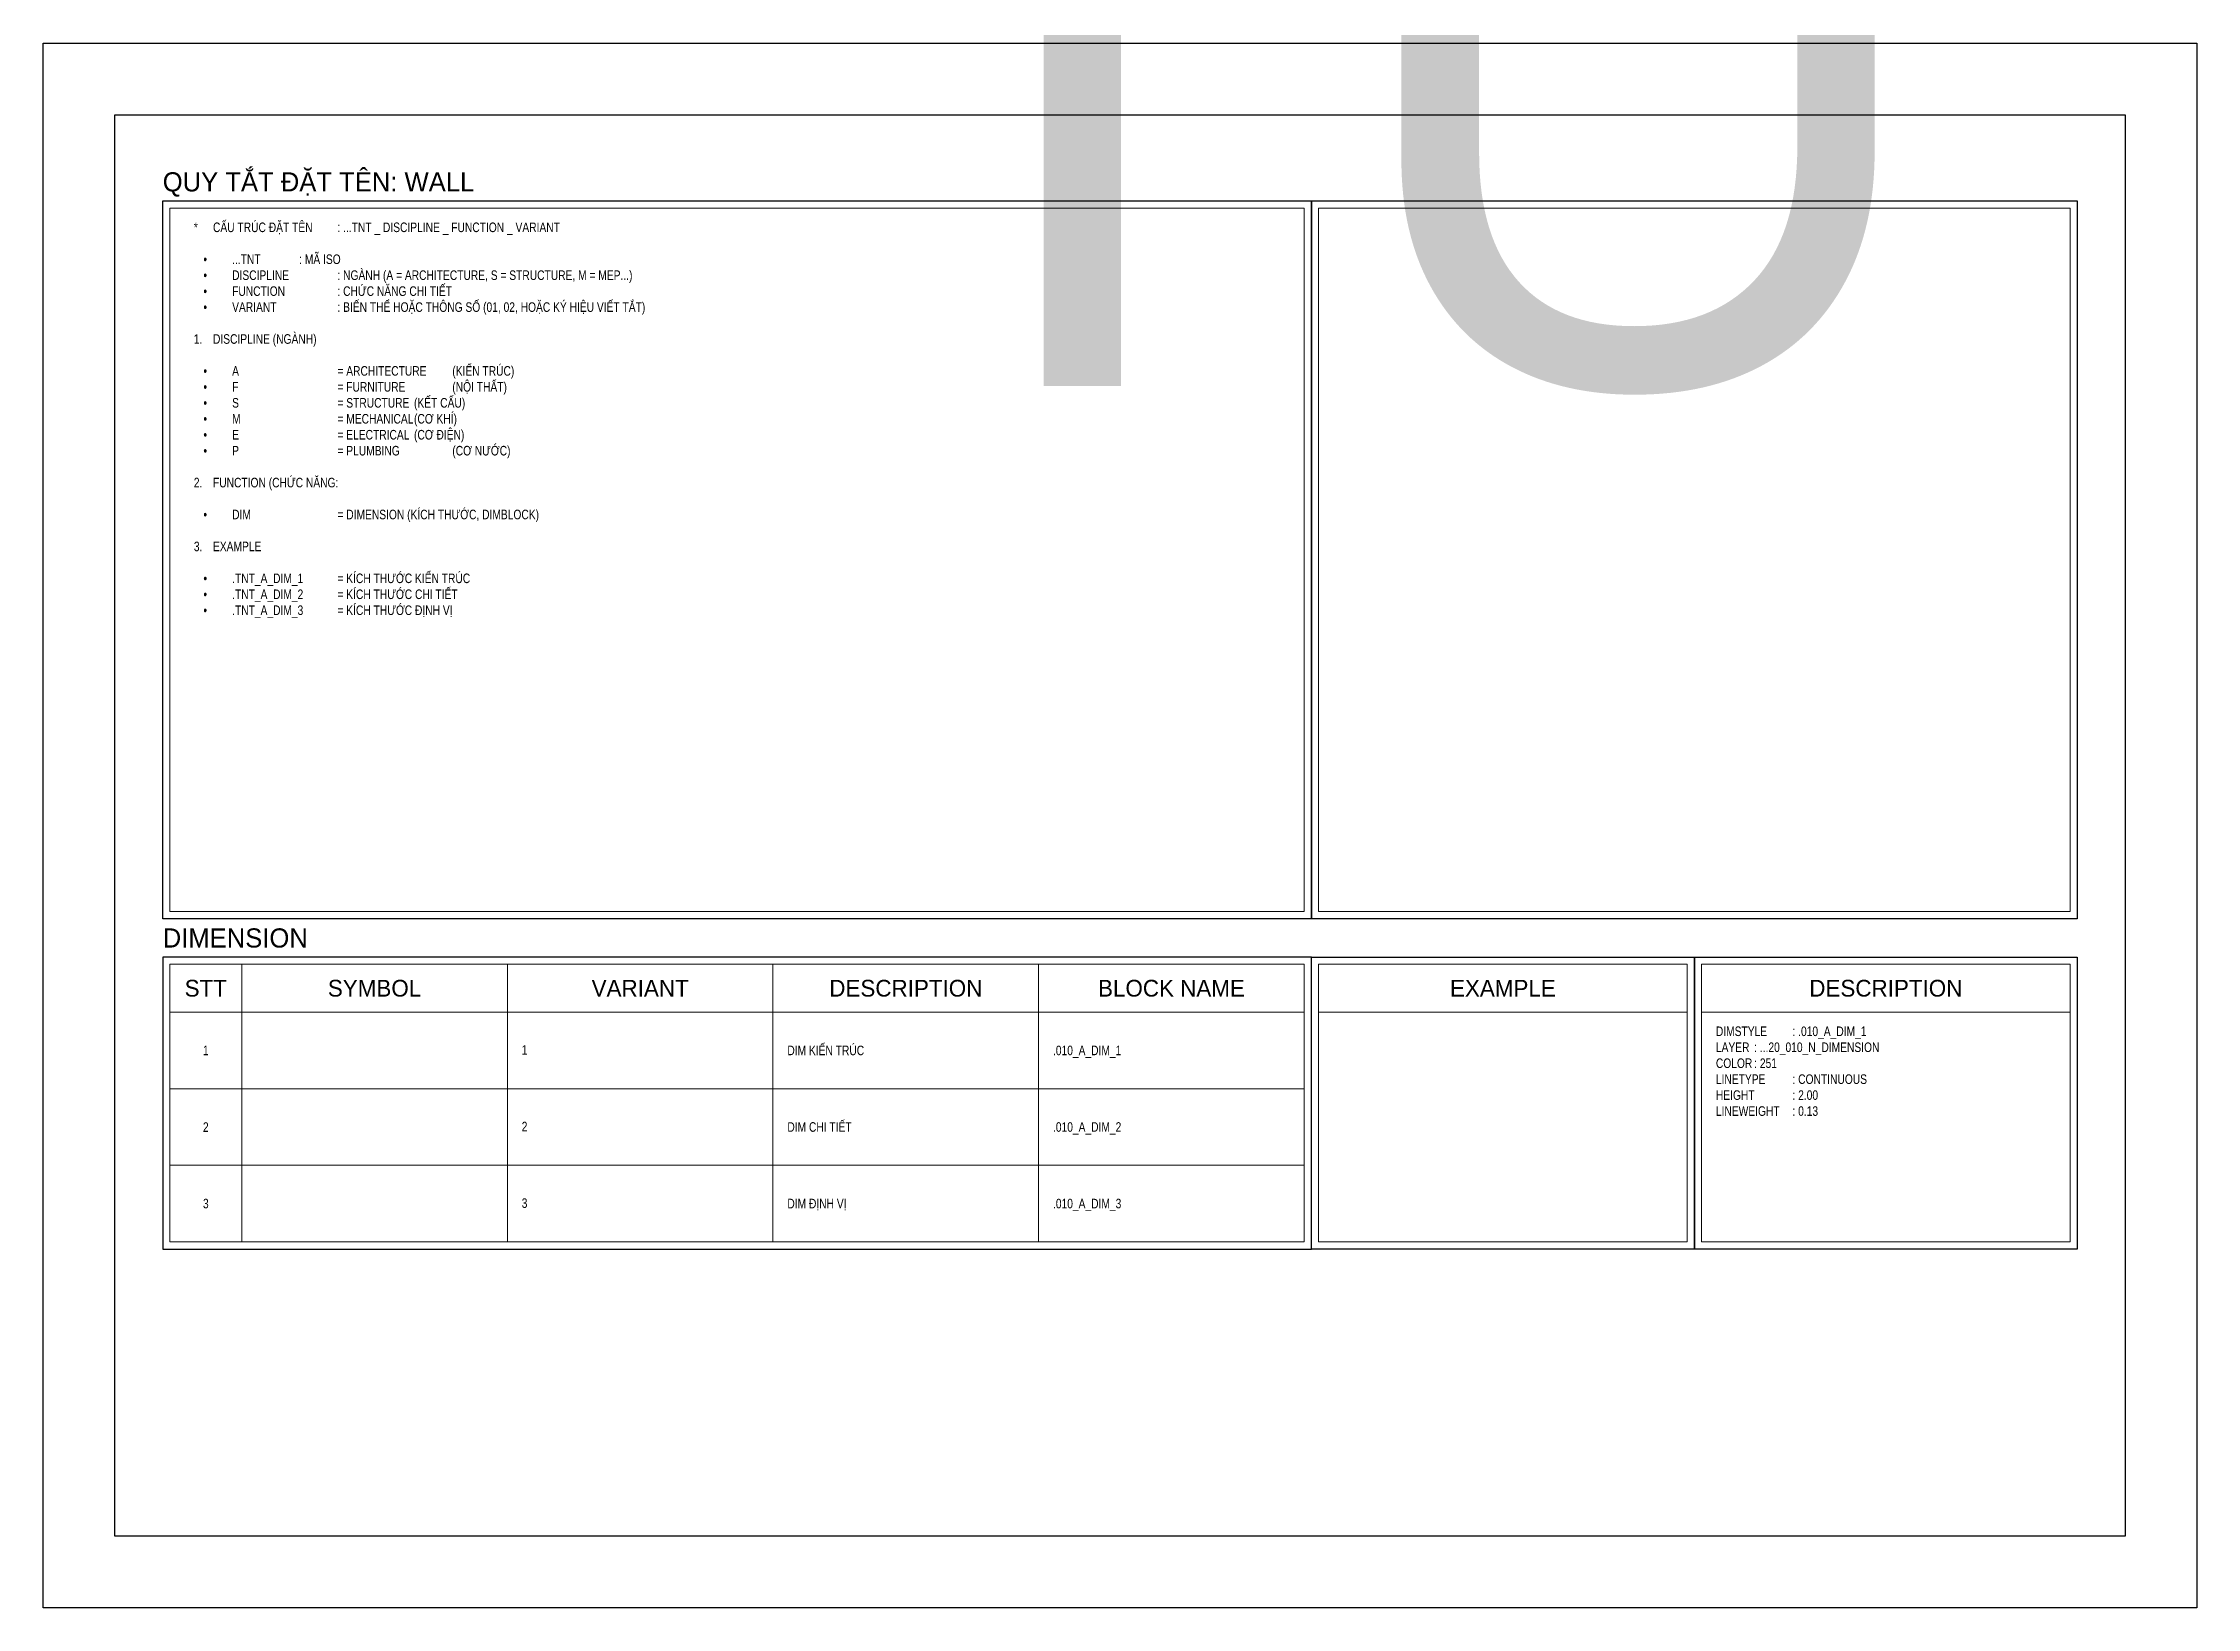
# Model space of a CAD drawing. Header units: millimetres. Extents: x 21129 to 2803301, y -510327 to 166837.
# Drawn here: x 263892 to 308892, y 337 to 33037 of the extents above; entities that cross this region are included whole.
import ezdxf
from ezdxf.enums import TextEntityAlignment as Align

# ---------------------------------------------------------------- set-up
doc = ezdxf.new("R2018")
doc.units = ezdxf.units.MM
doc.layers.add('....01_TNT_A_DRAWING', color=7, linetype='Continuous')
doc.layers.add('....20_TNT_N_TEXT', color=9, linetype='Continuous')
doc.layers.add('....02_TNT_A_VIRTURAL', color=9, linetype='Continuous', lineweight=30, transparency=0.5)
doc.layers.add('....03_TNT_A_THIN', color=251, linetype='Continuous', lineweight=13, transparency=0.5)
doc.styles.add('.TNT_A_TXT_1_MAIN', font='')
doc.styles.add('.TNT_A_TXT_2_SUB', font='UNI Alter Gothic (H).ttf')
doc.styles.add('.TNT_A_TXT_3_NOTE', font='uromans.shx', dxfattribs={"width": 0.8})
doc.styles.get('.TNT_A_TXT_1_MAIN').set_extended_font_data('UNI HelvetIns (H)')

msp = doc.modelspace()

# ---------------------------------------------------------------- texts
at = {"layer": '....20_TNT_N_TEXT', "style": '.TNT_A_TXT_1_MAIN'}
for s, p in [('QUY TẮT ĐẶT TÊN: WALL', (266392.4, 29937.1)), ('DIMENSION', (266392.4, 14137.1))]:
    msp.add_text(s, height=400, dxfattribs=at).set_placement(p)
at = {"layer": '....20_TNT_N_TEXT', "style": '.TNT_A_TXT_2_SUB'}
for s, p in [('STT', (267292.4, 13287.1)), ('SYMBOL', (270817.4, 13287.1)), ('VARIANT', (276367.4, 13287.1)), ('DESCRIPTION', (281917.4, 13287.1)), ('BLOCK NAME', (287467.4, 13287.1)), ('EXAMPLE', (294392.3, 13287.1)), ('DESCRIPTION', (302392.4, 13287.1))]:
    msp.add_text(s, height=350, dxfattribs=at).set_placement(p, align=Align.MIDDLE)
at = {"layer": '....20_TNT_N_TEXT', "style": '.TNT_A_TXT_3_NOTE', "width": 0.8}
for s, p in [('1', (267292.4, 11987.1)), ('2', (267292.4, 10387.1)), ('3', (267292.4, 8787.1))]:
    msp.add_text(s, height=200, dxfattribs=at).set_placement(p, align=Align.MIDDLE)
for s, p in [('1', (273892.4, 11896.6)), ('DIM KIẾN TRÚC', (279442.4, 11887.1)), ('.010_A_DIM_1', (284992.4, 11887.1)), ('2', (273892.4, 10296.6)), ('DIM CHI TIẾT', (279442.4, 10287.1)), ('.010_A_DIM_2', (284992.4, 10287.1)), ('3', (273892.4, 8696.6)), ('DIM ĐỊNH VỊ', (279442.4, 8687.1)), ('.010_A_DIM_3', (284992.4, 8687.1))]:
    msp.add_text(s, height=200, dxfattribs=at).set_placement(p)
at = {"layer": '....20_TNT_N_TEXT', "char_height": 200, "attachment_point": 1, "style": '.TNT_A_TXT_3_NOTE'}
for s, insert, width in [('\\A1;\\pxi-3,l4,t3;*^ICẤU TRÚC ĐẶT TÊN^I: ...TNT _ DISCIPLINE _ FUNCTION _ VARIANT\\P\\P\\pl5,t5;{\\fSymbol|b0|i0|c2|p18;·^I}...TNT^I^I: MÃ ISO\\P{\\fSymbol|b0|i0|c2|p18;·^I}DISCIPLINE^I^I: NGÀNH (A = ARCHITECTURE, S = STRUCTURE, M = MEP...)\\P{\\fSymbol|b0|i0|c2|p18;·^I}FUNCTION^I^I: CHỨC NĂNG CHI TIẾT \\P{\\fSymbol|b0|i0|c2|p18;·^I}VARIANT^I^I: BIẾN THỂ HOẶC THÔNG SỐ (01, 02, HOẶC KÝ HIỆU VIẾT TẮT)\\P\\pl4,t3;\\P1.^IDISCIPLINE (NGÀNH)\\P\\P\\pl5,t5;{\\fSymbol|b0|i0|c2|p18;·^I}A^I^I^I= ARCHITECTURE^I(KIẾN TRÚC)\\P{\\fSymbol|b0|i0|c2|p18;·^I}F^I^I^I= FURNITURE^I^I(NỘI THẤT)\\P{\\fSymbol|b0|i0|c2|p18;·^I}S^I^I^I= STRUCTURE^I(KẾT CẤU)\\P{\\fSymbol|b0|i0|c2|p18;·^I}M^I^I^I= MECHANICAL^I(CƠ KHÍ)\\P{\\fSymbol|b0|i0|c2|p18;·^I}E^I^I^I= ELECTRICAL^I(CƠ ĐIỆN)\\P{\\fSymbol|b0|i0|c2|p18;·^I}P^I^I^I= PLUMBING^I^I(CƠ NƯỚC)\\P\\pl4,t3;\\P2.^IFUNCTION (CHỨC NĂNG:\\P\\P\\pl5,t5;{\\fSymbol|b0|i0|c2|p18;·^I}DIM^I^I^I= DIMENSION (KÍCH THƯỚC, DIMBLOCK)\\P\\pi0,l0,tz;\\P\\pi-3,l4,t3;3.^IEXAMPLE\\P\\pi0,l0,tz;\\P\\pi-3,l5,t5;{\\fSymbol|b0|i0|c2|p18;·^I}.TNT_A_DIM_1 ^I= KÍCH THƯỚC KIẾN TRÚC\\P{\\fSymbol|b0|i0|c2|p18;·^I}.TNT_A_DIM_2 ^I= KÍCH THƯỚC CHI TIẾT\\P{\\fSymbol|b0|i0|c2|p18;·^I}.TNT_A_DIM_3 ^I= KÍCH THƯỚC ĐỊNH VỊ', (266842.4, 29287.1), 19399.995), ('\\A1;\\pxi-12,l12,sm1;DIMSTYLE^I: .010_A_DIM_1\\PLAYER^I: ...20_010_N_DIMENSION\\PCOLOR^I: 251\\PLINETYPE^I: CONTINUOUS\\PHEIGHT^I: 2.00\\PLINEWEIGHT^I: 0.13', (298842.4, 12487.1), 7399.735)]:
    msp.add_mtext(s, dxfattribs=dict(at, insert=insert, width=width))

# ---------------------------------------------------------------- blocks, each defined once
blk = doc.blocks.new('.TNT_KHUNG LAYOUT_2')
at = {"color": 250}
blk.add_lwpolyline([(0, 327), (450, 327), (450, 0), (0, 0)], close=True, dxfattribs=at)
at = {"color": 14}
blk.add_lwpolyline([(15, 312), (435, 312), (435, 15), (15, 15)], close=True, dxfattribs=at)
blk = doc.blocks.new('*U6')
blk.add_hatch(color=253).paths.add_polyline_path([(30, 198.54), (432, 198.54), (432, 128.46), (30, 128.46)])
at = {"color": 250}
blk.add_lwpolyline([(450, 0), (0, 0), (0, 327), (450, 327)], close=True, dxfattribs=at)
at = {"color": 3}
blk.add_lwpolyline([(435, 15), (15, 15), (15, 312), (435, 312)], close=True, dxfattribs=at)
at = {"color": 1}
blk.add_lwpolyline([(30, 18), (432, 18), (432, 309), (30, 309)], close=True, dxfattribs=at)
at = {"color": 8}
blk.add_lwpolyline([(30, 198.54), (432, 198.54), (432, 128.46), (30, 128.46)], close=True, dxfattribs=at)
at = {"color": 156, "linetype": 'Continuous', "lineweight": 30, "flags": 104}
blk.add_attdef('TITLE_NGANG', text='', height=4, dxfattribs=at).set_placement((164, 165.68), align=Align.TOP_LEFT)
at = {"color": 156, "linetype": 'Continuous', "style": '.TNT_A_TXT_1_MAIN'}
for tag, height, p in [('TITLE_KHUNG-BIA', 12, (231, 183.54)), ('TITLE_HANOI', 3, (231, 23))]:
    blk.add_attdef(tag, text='', height=height, dxfattribs=at).set_placement(p, align=Align.MIDDLE_CENTER)

# ---------------------------------------------------------------- linework, layer by layer
at = {"layer": '....02_TNT_A_VIRTURAL'}
for points in [[(266392.4, 29737.1), (290392.4, 29737.1), (290392.4, 14737.1), (266392.4, 14737.1)], [(290392.4, 29737.1), (306392.4, 29737.1), (306392.4, 14737.1), (290392.4, 14737.1)], [(290392.4, 13937.1), (266392.4, 13937.1), (266392.4, 7837.1), (290392.4, 7837.1)], [(290392.4, 13937.1), (298392.4, 13937.1), (298392.4, 7837.1), (290392.4, 7837.1)], [(298392.4, 13937.1), (306392.4, 13937.1), (306392.4, 7837.1), (298392.4, 7837.1)]]:
    msp.add_lwpolyline(points, close=True, dxfattribs=at)
at = {"layer": '....03_TNT_A_THIN'}
for p, q in [((268042.4, 13787.1), (268042.4, 7987.1)), ((273592.4, 13787.1), (273592.4, 7987.1)), ((279142.4, 13787.1), (279142.4, 7987.1)), ((284692.4, 13787.1), (284692.4, 7987.1)), ((266542.4, 12787.1), (290242.4, 12787.1)), ((290542.4, 12787.1), (298242.4, 12787.1)), ((298542.4, 12787.1), (306242.4, 12787.1)), ((266542.4, 11187.1), (290242.4, 11187.1)), ((266542.4, 9587.1), (290242.4, 9587.1))]:
    msp.add_line(p, q, dxfattribs=at)
for points in [[(266542.4, 29587.1), (290242.4, 29587.1), (290242.4, 14887.1), (266542.4, 14887.1)], [(290542.4, 29587.1), (306242.4, 29587.1), (306242.4, 14887.1), (290542.4, 14887.1)], [(266542.4, 13787.1), (290242.4, 13787.1), (290242.4, 7987.1), (266542.4, 7987.1)], [(290542.4, 13787.1), (298242.4, 13787.1), (298242.4, 7987.1), (290542.4, 7987.1)], [(298542.4, 13787.1), (306242.4, 13787.1), (306242.4, 7987.1), (298542.4, 7987.1)]]:
    msp.add_lwpolyline(points, close=True, dxfattribs=at)

# ---------------------------------------------------------------- block references
at = {"layer": '....01_TNT_A_DRAWING', "xscale": 100, "yscale": 100, "zscale": 100}
msp.add_blockref('.TNT_KHUNG LAYOUT_2', (263892.4, 337.1), dxfattribs=at)
ref = msp.add_blockref('*U6', (263892.4, 65737.1), dxfattribs=dict(xscale=100, yscale=100, zscale=100))
lines = msp.add_mtext('CHỦ ĐẦU TƯ: .....\\PĐỊA ĐIỂM: TP. VINH - NGHỆ AN\\PTƯ VẤN THIẾT KẾ: CÔNG TY CỔ PHẦN KIẾN TRÚC TNT', dxfattribs={"color": 156, "linetype": 'Continuous', "insert": (280292.4, 82305.4), "char_height": 13020.675, "attachment_point": 1})
ref.add_attrib('TITLE_NGANG', '', (280292.4, 82305.4), dxfattribs={"flags": 104}).embed_mtext(lines)
ref.add_attrib('TITLE_KHUNG-BIA', 'HỒ SƠ THIẾT KẾ CƠ SỞ', dxfattribs={"color": 156, "linetype": 'Continuous', "height": 1200, "style": '.TNT_A_TXT_1_MAIN'}).set_placement((286992.4, 84090.8), align=Align.MIDDLE_CENTER)
ref.add_attrib('TITLE_HANOI', 'HÀ NỘI - 2026', dxfattribs={"color": 156, "linetype": 'Continuous', "height": 300, "style": '.TNT_A_TXT_1_MAIN'}).set_placement((286992.4, 68037.1), align=Align.MIDDLE_CENTER)

msp.set_redraw_order([(e.dxf.handle, doc.entitydb.next_handle()) for e in msp.query("TEXT MTEXT ATTDEF DIMENSION ARC_DIMENSION")])  # texts and dimensions are drawn at this point

doc.saveas('drawing.dxf')
